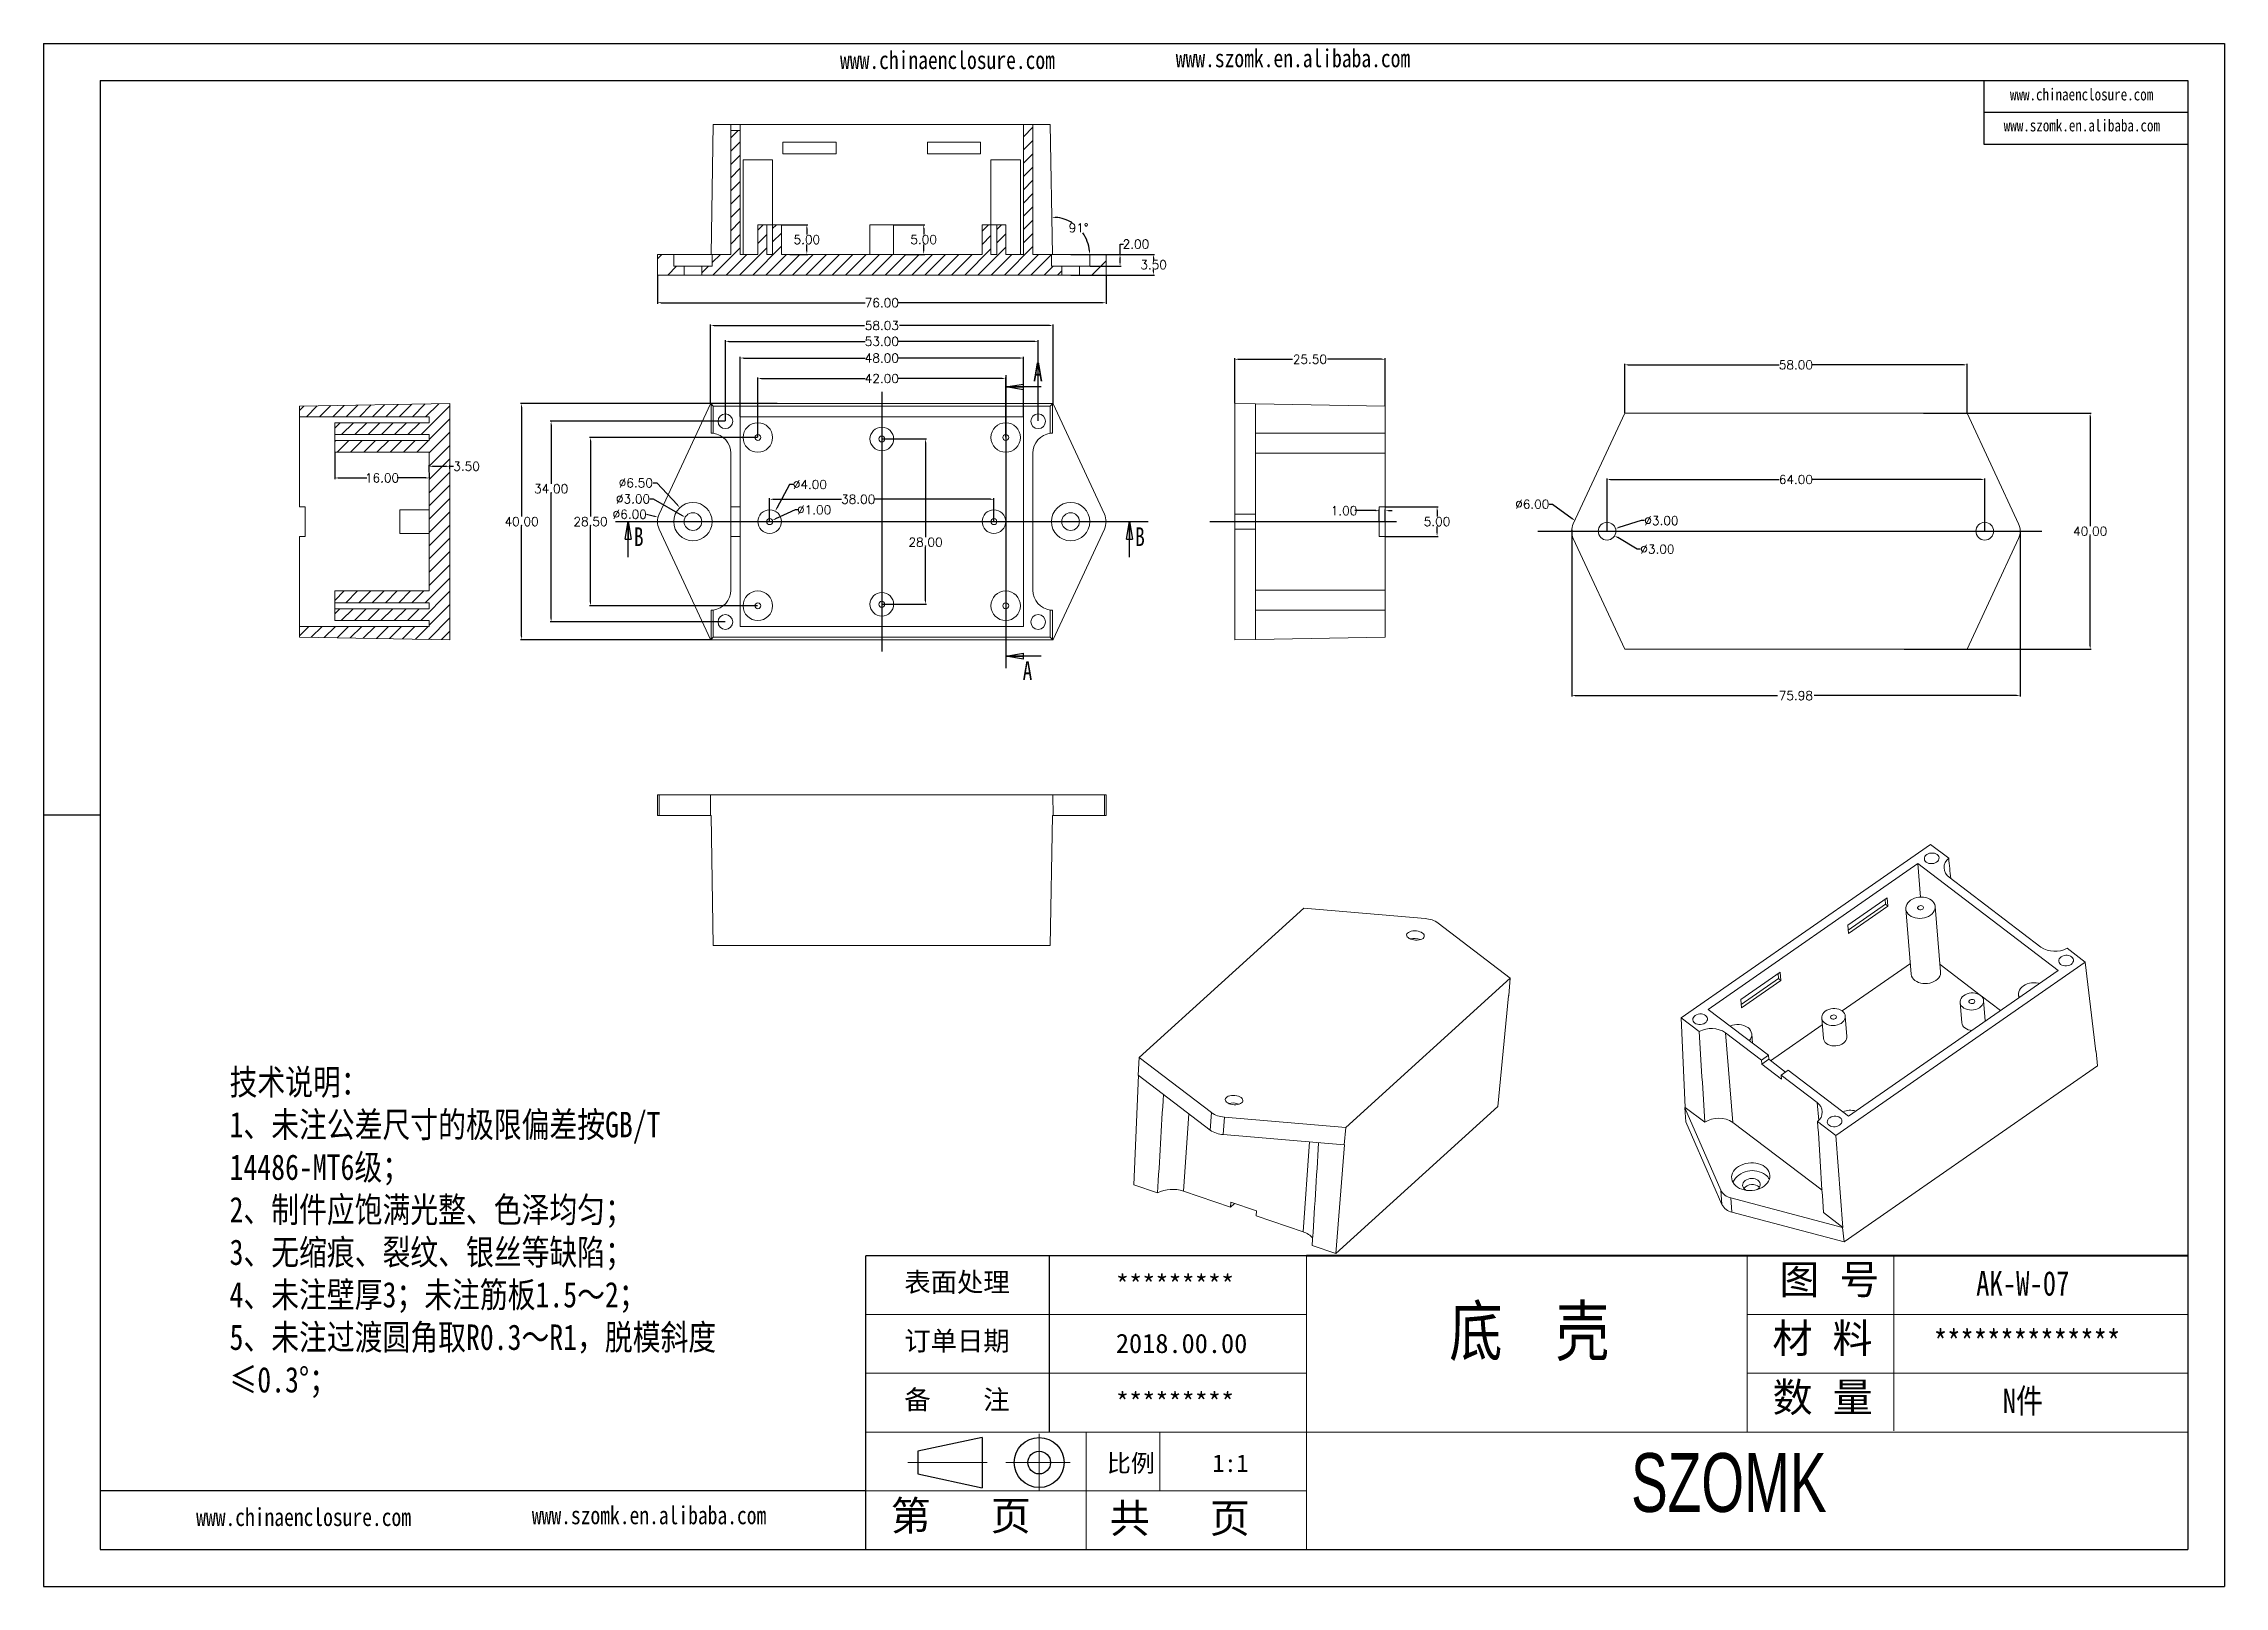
# Model space of a CAD drawing. Header units: inches. Extents: x 3379 to 4150, y 1114 to 1376.
# Drawn here: x 3780.2 to 4149.7, y 1114.4 to 1375.7 of the extents above; entities that cross this region are included whole.
import ezdxf

# ---------------------------------------------------------------- set-up
doc = ezdxf.new("R2010")
doc.units = ezdxf.units.IN
doc.header["$LTSCALE"] = 15
doc.linetypes.add('CENTER2', pattern=[28.575, 19.05, -3.175, 3.175, -3.175])
doc.layers.add('文字', color=81, linetype='Continuous')
for name, color, linetype, lineweight in [('粗实线', 7, 'Continuous', 30), ('细实线', 3, 'Continuous', 9), ('细点划线', 2, 'CENTER2', 9)]:
    doc.layers.add(name, color=color, linetype=linetype, lineweight=lineweight)
doc.styles.add('SLDTEXTSTYLE0', font='TXT', dxfattribs={"width": 0.75})
doc.styles.get("Standard").update_dxf_attribs({"font": 'txt', "bigfont": 'gbcbig.shx'})
doc.styles.add('宋体', font='', dxfattribs={"width": 0.8, "height": 3.5})
doc.styles.add('长仿宋', font='', dxfattribs={"width": 0.7, "height": 4})
doc.styles.get('宋体').set_extended_font_data('SimSun')
doc.styles.get('长仿宋').set_extended_font_data('SimSun')
doc.dimstyles.new('2', dxfattribs={"dimtxt": 1.5, "dimasz": 0.6, "dimexe": 0.18, "dimexo": 0.0625, "dimgap": 0.09, "dimtad": 0, "dimtih": 1, "dimtoh": 1, "dimzin": 0, "dimdsep": 46, "dimtxsty": 'Standard', "dimcen": 0, "dimadec": 0, "dimazin": 2, "dimtfac": 1, "dimtofl": 0, "dimtmove": 0, "dimatfit": 3, "dimfxl": 1, "dimtolj": 1, "dimtzin": 0, "dimarcsym": 0})
pattern_1 = [(45, (3419.9994, 879.5105), (-2.245064, 2.245064), [])]

msp = doc.modelspace()

# ---------------------------------------------------------------- texts
at = {"color": 7, "linetype": 'Continuous', "char_height": 3.175, "attachment_point": 1, "style": 'SLDTEXTSTYLE0'}
for s, insert in [('A', (3947.859, 1321.643)), ('B', (3965.15, 1293.75)), ('A', (3946.086, 1271.066))]:
    msp.add_mtext(s, dxfattribs=dict(at, insert=insert))
at = {"color": 7, "linetype": 'Continuous', "lineweight": 30, "insert": (3880.217, 1293.75), "char_height": 3.175, "attachment_point": 1, "style": 'SLDTEXTSTYLE0'}
msp.add_mtext('B', dxfattribs=at)
at = {"char_height": 3.27331, "width": 1860.38356, "attachment_point": 1}
for s, insert in [('{\\fSimHei|b0|i0|c134|p49;表面处理}', (3926.026, 1167.554)), ('{\\fSimHei|b0|i0|c134|p49;*********}', (3961.877, 1167.133)), ('{\\fSimHei|b0|i0|c134|p49;订单日期}', (3926.026, 1157.601)), ('{\\fSimHei|b0|i0|c134|p49;2018.00.00}', (3961.877, 1157.18)), ('{\\fSimHei|b0|i0|c134|p49;备    注}', (3926.026, 1147.647)), ('{\\fSimHei|b0|i0|c134|p49;*********}', (3961.877, 1147.226))]:
    msp.add_mtext(s, dxfattribs=dict(at, insert=insert))
at = {"layer": '文字', "color": 0, "attachment_point": 1, "style": '宋体'}
for s, insert, char_height, width in [('www.szomk.en.alibaba.com', (3972.024, 1374.712), 3.04128, 53.43237), ('www.chinaenclosure.com', (3915.139, 1374.411), 3.04128, 53.43237), ('www.chinaenclosure.com', (4113.375, 1368.076), 2.02752, 35.62158), ('www.szomk.en.alibaba.com', (4112.316, 1362.826), 2.02752, 35.62158), ('{\\H1.111x;技术说明：\\P1、未注公差尺寸的极限偏差按GB/T 14486-MT6级；\\P2、制件应饱满光整、色泽均匀；\\P3、无缩痕、裂纹、银丝等缺陷；\\P4、未注壁厚3；未注筋板1.5～2；\\P5、未注过渡圆角取R0.3～R1，脱模斜度≤0.3%%D；}', (3811.694, 1201.955), 3.888, 87.57488), ('{\\H1.111x;AK-W-07}', (4107.643, 1167.779), 3.73248, 43.15166), ('底  壳', (4018.345, 1161.786), 8.2944, 106.04092), ('{\\H1.111x;**************}', (4100.463, 1157.825), 3.73248, 43.15166), ('{\\H1.111x;N件}', (4112.158, 1147.872), 3.73248, 43.15166), ('www.chinaenclosure.com', (3806.034, 1127.653), 3.04128, 53.43237), ('www.szomk.en.alibaba.com', (3862.919, 1127.954), 3.04128, 53.43237)]:
    msp.add_mtext(s, dxfattribs=dict(at, insert=insert, char_height=char_height, width=width))
at = {"layer": '粗实线', "insert": (4049.169, 1136.955), "char_height": 9.95328, "width": 111.61619, "attachment_point": 1, "style": '长仿宋'}
msp.add_mtext('{\\fSTXinwei|b0|i0|c134|p2;SZOMK}', dxfattribs=at)
at = {"layer": '细实线', "color": 7, "attachment_point": 1}
for s, insert, char_height, width in [('{\\fSimSun|b0|i0|c134|p54;图 号}', (4074.306, 1168.868), 4.97664, 24.8832), ('{\\fSimSun|b0|i0|c134|p54;材 料   }', (4073.126, 1158.914), 4.97664, 24.8832), ('{\\fSimSun|b0|i0|c134|p54;数 量}', (4073.15, 1148.912), 4.97664, 22.48509), ('{\\fSimSun|b0|i0|c134|p54;比例}', (3960.343, 1136.749), 2.98598, 13.10754), ('{\\fSimSun|b0|i0|c134|p54;1:1}', (3978.228, 1136.749), 2.98598, 13.10754), ('{\\fSimSun|b0|i0|c134|p54;第   页}', (3923.722, 1128.855), 4.97664, 37.3248), ('{\\fSimSun|b0|i0|c134|p54; 共   页}', (3957.468, 1128.432), 4.97664, 37.3248)]:
    msp.add_mtext(s, dxfattribs=dict(at, insert=insert, char_height=char_height, width=width))

# ---------------------------------------------------------------- blocks, each defined once
blk = doc.blocks.new('_CLOSED')
at = {"color": 0, "linetype": 'ByBlock', "lineweight": -2}
for p, q in [((-1, 0.166667), (0, 0)), ((-1, 0.166667), (-1, -0.166667)), ((0, 0), (-1, -0.166667)), ((0, 0), (-1, 0))]:
    blk.add_line(p, q, dxfattribs=at)
blk = doc.blocks.new('*D401')
at = {"color": 0, "lineweight": -2}
for p, q in [((3884.21, 1336.42), (3884.21, 1331.61)), ((3960.21, 1336.42), (3960.21, 1331.61)), ((3884.81, 1331.79), (3919.37, 1331.79)), ((3959.61, 1331.79), (3925.05, 1331.79))]:
    blk.add_line(p, q, dxfattribs=at)
at = {"color": 0}
for points in [[(3884.81, 1331.89), (3884.81, 1331.69), (3884.21, 1331.79)], [(3959.61, 1331.89), (3959.61, 1331.69), (3960.21, 1331.79)]]:
    blk.add_solid(points, dxfattribs=at)
at = {"layer": 'Defpoints', "color": 0}
for p in [(3884.21, 1336.48), (3960.21, 1336.48), (3960.21, 1331.79)]:
    blk.add_point(p, dxfattribs=at)
at = {"color": 0, "insert": (3922.21, 1331.79), "char_height": 1.5, "attachment_point": 5}
blk.add_mtext('\\A1;76.00', dxfattribs=at)
blk = doc.blocks.new('*D402')
at = {"color": 0, "lineweight": -2}
for p, q in [((3893.21, 1314.78), (3893.21, 1328.11)), ((3893.81, 1327.93), (3919.26, 1327.93)), ((3950.64, 1327.93), (3925.19, 1327.93)), ((3951.24, 1314.72), (3951.24, 1328.11))]:
    blk.add_line(p, q, dxfattribs=at)
at = {"color": 0}
for points in [[(3893.81, 1328.03), (3893.81, 1327.83), (3893.21, 1327.93)], [(3950.64, 1328.03), (3950.64, 1327.83), (3951.24, 1327.93)]]:
    blk.add_solid(points, dxfattribs=at)
at = {"layer": 'Defpoints', "color": 0}
for p in [(3951.24, 1327.93), (3893.21, 1314.72), (3951.24, 1314.65)]:
    blk.add_point(p, dxfattribs=at)
at = {"color": 0, "insert": (3922.23, 1327.93), "char_height": 1.5, "attachment_point": 5}
blk.add_mtext('\\A1;58.03', dxfattribs=at)
blk = doc.blocks.new('*D403')
at = {"color": 0, "lineweight": -2}
for p, q in [((3898.21, 1312.53), (3898.21, 1322.6)), ((3898.81, 1322.42), (3919.37, 1322.42)), ((3945.61, 1322.42), (3925.05, 1322.42)), ((3946.21, 1312.53), (3946.21, 1322.6))]:
    blk.add_line(p, q, dxfattribs=at)
at = {"color": 0}
for points in [[(3898.81, 1322.52), (3898.81, 1322.32), (3898.21, 1322.42)], [(3945.61, 1322.52), (3945.61, 1322.32), (3946.21, 1322.42)]]:
    blk.add_solid(points, dxfattribs=at)
at = {"layer": 'Defpoints', "color": 0}
for p in [(3946.21, 1322.42), (3898.21, 1312.47), (3946.21, 1312.47)]:
    blk.add_point(p, dxfattribs=at)
at = {"color": 0, "insert": (3922.21, 1322.42), "char_height": 1.5, "attachment_point": 5}
blk.add_mtext('\\A1;48.00', dxfattribs=at)
blk = doc.blocks.new('*D404')
at = {"color": 0, "lineweight": -2}
for p, q in [((3901.21, 1309.03), (3901.21, 1319.13)), ((3901.81, 1318.95), (3919.37, 1318.95)), ((3942.61, 1318.95), (3925.05, 1318.95)), ((3943.21, 1309.03), (3943.21, 1319.13))]:
    blk.add_line(p, q, dxfattribs=at)
at = {"color": 0}
for points in [[(3901.81, 1319.05), (3901.81, 1318.85), (3901.21, 1318.95)], [(3942.61, 1319.05), (3942.61, 1318.85), (3943.21, 1318.95)]]:
    blk.add_solid(points, dxfattribs=at)
at = {"layer": 'Defpoints', "color": 0}
for p in [(3943.21, 1318.95), (3901.21, 1308.97), (3943.21, 1308.97)]:
    blk.add_point(p, dxfattribs=at)
at = {"color": 0, "insert": (3922.21, 1318.95), "char_height": 1.5, "attachment_point": 5}
blk.add_mtext('\\A1;42.00', dxfattribs=at)
blk = doc.blocks.new('*D405')
at = {"color": 0, "lineweight": -2}
for p, q in [((3895.71, 1311.78), (3895.71, 1325.42)), ((3896.31, 1325.24), (3919.37, 1325.24)), ((3948.11, 1325.24), (3925.05, 1325.24)), ((3948.71, 1311.78), (3948.71, 1325.42))]:
    blk.add_line(p, q, dxfattribs=at)
at = {"color": 0}
for points in [[(3896.31, 1325.34), (3896.31, 1325.14), (3895.71, 1325.24)], [(3948.11, 1325.34), (3948.11, 1325.14), (3948.71, 1325.24)]]:
    blk.add_solid(points, dxfattribs=at)
at = {"layer": 'Defpoints', "color": 0}
for p in [(3948.71, 1325.24), (3895.71, 1311.72), (3948.71, 1311.72)]:
    blk.add_point(p, dxfattribs=at)
at = {"color": 0, "insert": (3922.21, 1325.24), "char_height": 1.5, "attachment_point": 5}
blk.add_mtext('\\A1;53.00', dxfattribs=at)
blk = doc.blocks.new('*D406')
at = {"color": 0, "lineweight": -2}
for p, q in [((3904.5, 1314.72), (3861, 1314.72)), ((3861.18, 1314.12), (3861.18, 1295.56)), ((3861.18, 1275.32), (3861.18, 1293.88)), ((3893.15, 1274.72), (3861, 1274.72))]:
    blk.add_line(p, q, dxfattribs=at)
at = {"color": 0}
for points in [[(3861.08, 1314.12), (3861.28, 1314.12), (3861.18, 1314.72)], [(3861.08, 1275.32), (3861.28, 1275.32), (3861.18, 1274.72)]]:
    blk.add_solid(points, dxfattribs=at)
at = {"layer": 'Defpoints', "color": 0}
for p in [(3861.18, 1314.72), (3904.56, 1314.72), (3893.21, 1274.72)]:
    blk.add_point(p, dxfattribs=at)
at = {"color": 0, "insert": (3861.18, 1294.72), "char_height": 1.5, "attachment_point": 5}
blk.add_mtext('\\A1;40.00', dxfattribs=at)
blk = doc.blocks.new('*D407')
at = {"color": 0, "lineweight": -2}
for p, q in [((3895.65, 1311.72), (3866, 1311.72)), ((3866.18, 1311.12), (3866.18, 1301.13)), ((3866.18, 1278.32), (3866.18, 1299.45)), ((3895.65, 1277.72), (3866, 1277.72))]:
    blk.add_line(p, q, dxfattribs=at)
at = {"color": 0}
for points in [[(3866.08, 1311.12), (3866.28, 1311.12), (3866.18, 1311.72)], [(3866.08, 1278.32), (3866.28, 1278.32), (3866.18, 1277.72)]]:
    blk.add_solid(points, dxfattribs=at)
at = {"layer": 'Defpoints', "color": 0}
for p in [(3895.71, 1311.72), (3866.18, 1277.72), (3895.71, 1277.72)]:
    blk.add_point(p, dxfattribs=at)
at = {"color": 0, "insert": (3866.18, 1300.29), "char_height": 1.5, "attachment_point": 5}
blk.add_mtext('\\A1;34.00', dxfattribs=at)
blk = doc.blocks.new('*D408')
at = {"color": 0, "lineweight": -2}
for p, q in [((3901.15, 1308.97), (3872.68, 1308.97)), ((3872.86, 1308.37), (3872.86, 1295.56)), ((3872.86, 1281.07), (3872.86, 1293.88)), ((3901.15, 1280.47), (3872.68, 1280.47))]:
    blk.add_line(p, q, dxfattribs=at)
at = {"color": 0}
for points in [[(3872.76, 1308.37), (3872.96, 1308.37), (3872.86, 1308.97)], [(3872.76, 1281.07), (3872.96, 1281.07), (3872.86, 1280.47)]]:
    blk.add_solid(points, dxfattribs=at)
at = {"layer": 'Defpoints', "color": 0}
for p in [(3901.21, 1308.97), (3872.86, 1280.47), (3901.21, 1280.47)]:
    blk.add_point(p, dxfattribs=at)
at = {"color": 0, "insert": (3872.86, 1294.72), "char_height": 1.5, "attachment_point": 5}
blk.add_mtext('\\A1;28.50', dxfattribs=at)
blk = doc.blocks.new('*D409')
at = {"color": 0, "lineweight": -2}
for p, q in [((3903.21, 1294.78), (3903.21, 1298.68)), ((3903.81, 1298.5), (3915.38, 1298.5)), ((3940.61, 1298.5), (3921.06, 1298.5)), ((3941.21, 1294.78), (3941.21, 1298.68))]:
    blk.add_line(p, q, dxfattribs=at)
at = {"color": 0}
for points in [[(3903.81, 1298.6), (3903.81, 1298.4), (3903.21, 1298.5)], [(3940.61, 1298.6), (3940.61, 1298.4), (3941.21, 1298.5)]]:
    blk.add_solid(points, dxfattribs=at)
at = {"layer": 'Defpoints', "color": 0}
for p in [(3941.21, 1298.5), (3903.21, 1294.72), (3941.21, 1294.72)]:
    blk.add_point(p, dxfattribs=at)
at = {"color": 0, "insert": (3918.22, 1298.5), "char_height": 1.5, "attachment_point": 5}
blk.add_mtext('\\A1;38.00', dxfattribs=at)
blk = doc.blocks.new('*D410')
at = {"color": 0, "lineweight": -2}
for p, q in [((3922.27, 1308.72), (3929.81, 1308.72)), ((3929.63, 1308.12), (3929.63, 1292.07)), ((3929.63, 1281.32), (3929.63, 1290.39)), ((3922.27, 1280.72), (3929.81, 1280.72))]:
    blk.add_line(p, q, dxfattribs=at)
at = {"color": 0}
for points in [[(3929.53, 1308.12), (3929.73, 1308.12), (3929.63, 1308.72)], [(3929.53, 1281.32), (3929.73, 1281.32), (3929.63, 1280.72)]]:
    blk.add_solid(points, dxfattribs=at)
at = {"layer": 'Defpoints', "color": 0}
for p in [(3922.21, 1308.72), (3922.21, 1280.72), (3929.63, 1280.72)]:
    blk.add_point(p, dxfattribs=at)
at = {"color": 0, "insert": (3929.63, 1291.23), "char_height": 1.5, "attachment_point": 5}
blk.add_mtext('\\A1;28.00', dxfattribs=at)
blk = doc.blocks.new('*D411')
at = {"color": 0, "lineweight": -2}
for p, q in [((3883.5, 1301.27), (3884.1, 1301.27)), ((3884.1, 1301.27), (3887.59, 1297.53))]:
    blk.add_line(p, q, dxfattribs=at)
at = {"color": 0}
blk.add_solid([(3887.66, 1297.6), (3887.51, 1297.46), (3888, 1297.09)], dxfattribs=at)
at = {"layer": 'Defpoints', "color": 0}
for p in [(3888, 1297.09), (3892.43, 1292.34)]:
    blk.add_point(p, dxfattribs=at)
at = {"color": 0, "insert": (3880.53, 1301.27), "char_height": 1.5, "attachment_point": 5}
blk.add_mtext('\\A1;∅6.50', dxfattribs=at)
blk = doc.blocks.new('*D412')
at = {"color": 0, "lineweight": -2}
for p, q in [((3882.9, 1298.55), (3883.5, 1298.55)), ((3883.5, 1298.55), (3888.39, 1295.76))]:
    blk.add_line(p, q, dxfattribs=at)
at = {"color": 0}
blk.add_solid([(3888.44, 1295.84), (3888.34, 1295.67), (3888.91, 1295.46)], dxfattribs=at)
at = {"layer": 'Defpoints', "color": 0}
for p in [(3888.91, 1295.46), (3891.51, 1293.97)]:
    blk.add_point(p, dxfattribs=at)
at = {"color": 0, "insert": (3880.06, 1298.55), "char_height": 1.5, "attachment_point": 5}
blk.add_mtext('\\A1;∅3.00', dxfattribs=at)
blk = doc.blocks.new('*D413')
at = {"color": 0, "lineweight": -2}
blk.add_line((3882.34, 1295.96), (3883.72, 1295.61), dxfattribs=at)
at = {"color": 0}
blk.add_solid([(3883.75, 1295.7), (3883.7, 1295.51), (3884.31, 1295.46)], dxfattribs=at)
at = {"layer": 'Defpoints', "color": 0}
for p in [(3884.31, 1295.46), (3890.12, 1293.97)]:
    blk.add_point(p, dxfattribs=at)
at = {"color": 0, "insert": (3879.5, 1295.96), "char_height": 1.5, "attachment_point": 5}
blk.add_mtext('\\A1;∅6.00', dxfattribs=at)
blk = doc.blocks.new('*D414')
at = {"color": 0, "lineweight": -2}
for p, q in [((3906.59, 1301.01), (3904.44, 1297.01)), ((3907.19, 1301.01), (3906.59, 1301.01))]:
    blk.add_line(p, q, dxfattribs=at)
at = {"color": 0}
blk.add_solid([(3904.35, 1297.05), (3904.53, 1296.96), (3904.16, 1296.48)], dxfattribs=at)
at = {"layer": 'Defpoints', "color": 0}
for p in [(3904.16, 1296.48), (3902.27, 1292.95)]:
    blk.add_point(p, dxfattribs=at)
at = {"color": 0, "insert": (3910.03, 1301.01), "char_height": 1.5, "attachment_point": 5}
blk.add_mtext('\\A1;∅4.00', dxfattribs=at)
blk = doc.blocks.new('*D415')
at = {"color": 0, "lineweight": -2}
for p, q in [((3907.56, 1296.72), (3904.21, 1295.18)), ((3908.16, 1296.72), (3907.56, 1296.72))]:
    blk.add_line(p, q, dxfattribs=at)
at = {"color": 0}
blk.add_solid([(3904.17, 1295.27), (3904.25, 1295.09), (3903.67, 1294.93)], dxfattribs=at)
at = {"layer": 'Defpoints', "color": 0}
for p in [(3902.76, 1294.51), (3903.67, 1294.93)]:
    blk.add_point(p, dxfattribs=at)
at = {"color": 0, "insert": (3910.75, 1296.72), "char_height": 1.5, "attachment_point": 5}
blk.add_mtext('\\A1;∅1.00', dxfattribs=at)
blk = doc.blocks.new('*D416')
at = {"color": 0, "lineweight": -2}
for p, q in [((3982.01, 1314.78), (3982.01, 1322.39)), ((3982.61, 1322.21), (3991.79, 1322.21)), ((4006.91, 1322.21), (3997.72, 1322.21)), ((4007.51, 1314.33), (4007.51, 1322.39))]:
    blk.add_line(p, q, dxfattribs=at)
at = {"color": 0}
for points in [[(3982.61, 1322.31), (3982.61, 1322.11), (3982.01, 1322.21)], [(4006.91, 1322.31), (4006.91, 1322.11), (4007.51, 1322.21)]]:
    blk.add_solid(points, dxfattribs=at)
at = {"layer": 'Defpoints', "color": 0}
for p in [(4007.51, 1322.21), (3982.01, 1314.72), (4007.51, 1314.27)]:
    blk.add_point(p, dxfattribs=at)
at = {"color": 0, "insert": (3994.76, 1322.21), "char_height": 1.5, "attachment_point": 5}
blk.add_mtext('\\A1;25.50', dxfattribs=at)
blk = doc.blocks.new('*D417')
at = {"color": 0, "lineweight": -2}
for p, q in [((4005.91, 1296.57), (4002.38, 1296.57)), ((4006.51, 1294.78), (4006.51, 1296.75)), ((4007.51, 1294.78), (4007.51, 1296.75)), ((4008.11, 1296.57), (4008.71, 1296.57))]:
    blk.add_line(p, q, dxfattribs=at)
at = {"color": 0}
for points in [[(4005.91, 1296.67), (4005.91, 1296.47), (4006.51, 1296.57)], [(4008.11, 1296.67), (4008.11, 1296.47), (4007.51, 1296.57)]]:
    blk.add_solid(points, dxfattribs=at)
at = {"layer": 'Defpoints', "color": 0}
for p in [(4006.51, 1294.72), (4007.51, 1296.57), (4007.51, 1294.72)]:
    blk.add_point(p, dxfattribs=at)
at = {"color": 0, "insert": (4000.54, 1296.57), "char_height": 1.5, "attachment_point": 5}
blk.add_mtext('\\A1;1.00', dxfattribs=at)
blk = doc.blocks.new('*D418')
at = {"color": 0, "lineweight": -2}
for p, q in [((4007.57, 1297.22), (4016.48, 1297.22)), ((4016.3, 1296.62), (4016.3, 1295.56)), ((4016.3, 1292.82), (4016.3, 1293.88)), ((4007.57, 1292.22), (4016.48, 1292.22))]:
    blk.add_line(p, q, dxfattribs=at)
at = {"color": 0}
for points in [[(4016.2, 1296.62), (4016.4, 1296.62), (4016.3, 1297.22)], [(4016.2, 1292.82), (4016.4, 1292.82), (4016.3, 1292.22)]]:
    blk.add_solid(points, dxfattribs=at)
at = {"layer": 'Defpoints', "color": 0}
for p in [(4007.51, 1297.22), (4007.51, 1292.22), (4016.3, 1292.22)]:
    blk.add_point(p, dxfattribs=at)
at = {"color": 0, "insert": (4016.3, 1294.72), "char_height": 1.5, "attachment_point": 5}
blk.add_mtext('\\A1;5.00', dxfattribs=at)
blk = doc.blocks.new('*D419')
at = {"color": 0, "lineweight": -2}
for p, q in [((3905.27, 1344.98), (3909.69, 1344.98)), ((3909.51, 1344.38), (3909.51, 1343.32)), ((3909.51, 1340.58), (3909.51, 1341.64)), ((3906.62, 1339.98), (3909.69, 1339.98))]:
    blk.add_line(p, q, dxfattribs=at)
at = {"color": 0}
for points in [[(3909.41, 1344.38), (3909.61, 1344.38), (3909.51, 1344.98)], [(3909.41, 1340.58), (3909.61, 1340.58), (3909.51, 1339.98)]]:
    blk.add_solid(points, dxfattribs=at)
at = {"layer": 'Defpoints', "color": 0}
for p in [(3905.21, 1344.98), (3906.56, 1339.98), (3909.51, 1339.98)]:
    blk.add_point(p, dxfattribs=at)
at = {"color": 0, "insert": (3909.51, 1342.48), "char_height": 1.5, "attachment_point": 5}
blk.add_mtext('\\A1;5.00', dxfattribs=at)
blk = doc.blocks.new('*D420')
at = {"color": 0, "lineweight": -2}
for p, q in [((3924.27, 1344.98), (3929.49, 1344.98)), ((3929.31, 1344.38), (3929.31, 1343.32)), ((3929.31, 1340.58), (3929.31, 1341.64)), ((3926.12, 1339.98), (3929.49, 1339.98))]:
    blk.add_line(p, q, dxfattribs=at)
at = {"color": 0}
for points in [[(3929.21, 1344.38), (3929.41, 1344.38), (3929.31, 1344.98)], [(3929.21, 1340.58), (3929.41, 1340.58), (3929.31, 1339.98)]]:
    blk.add_solid(points, dxfattribs=at)
at = {"layer": 'Defpoints', "color": 0}
for p in [(3924.21, 1344.98), (3926.06, 1339.98), (3929.31, 1339.98)]:
    blk.add_point(p, dxfattribs=at)
at = {"color": 0, "insert": (3929.31, 1342.48), "char_height": 1.5, "attachment_point": 5}
blk.add_mtext('\\A1;5.00', dxfattribs=at)
blk = doc.blocks.new('*D421')
at = {"color": 0, "lineweight": -2}
for p, q in [((3829.53, 1306.4), (3829.53, 1301.93)), ((3830.13, 1302.11), (3834.94, 1302.11)), ((3844.93, 1302.11), (3840.12, 1302.11)), ((3845.53, 1302.97), (3845.53, 1301.93))]:
    blk.add_line(p, q, dxfattribs=at)
at = {"color": 0}
for points in [[(3830.13, 1302.21), (3830.13, 1302.01), (3829.53, 1302.11)], [(3844.93, 1302.21), (3844.93, 1302.01), (3845.53, 1302.11)]]:
    blk.add_solid(points, dxfattribs=at)
at = {"layer": 'Defpoints', "color": 0}
for p in [(3829.53, 1306.47), (3845.53, 1303.03), (3845.53, 1302.11)]:
    blk.add_point(p, dxfattribs=at)
at = {"color": 0, "insert": (3837.53, 1302.11), "char_height": 1.5, "attachment_point": 5}
blk.add_mtext('\\A1;16.00', dxfattribs=at)
blk = doc.blocks.new('*D422')
at = {"color": 0, "lineweight": -2}
for p, q in [((3845.53, 1303.09), (3845.53, 1304.26)), ((3846.13, 1304.08), (3848.43, 1304.08)), ((3849.03, 1303.67), (3849.03, 1304.26)), ((3849.03, 1304.08), (3849.63, 1304.08))]:
    blk.add_line(p, q, dxfattribs=at)
at = {"color": 0}
for points in [[(3846.13, 1304.18), (3846.13, 1303.98), (3845.53, 1304.08)], [(3848.43, 1304.18), (3848.43, 1303.98), (3849.03, 1304.08)]]:
    blk.add_solid(points, dxfattribs=at)
at = {"layer": 'Defpoints', "color": 0}
for p in [(3845.53, 1303.03), (3849.03, 1304.08), (3849.03, 1303.61)]:
    blk.add_point(p, dxfattribs=at)
at = {"color": 0, "insert": (3851.85, 1304.08), "char_height": 1.5, "attachment_point": 5}
blk.add_mtext('\\A1;3.50', dxfattribs=at)
blk = doc.blocks.new('*D423')
at = {"color": 0, "lineweight": -2}
for p, q in [((3954.27, 1339.98), (3968.44, 1339.98)), ((3968.26, 1339.38), (3968.26, 1339.07)), ((3954.27, 1336.48), (3968.44, 1336.48)), ((3968.26, 1337.08), (3968.26, 1337.39))]:
    blk.add_line(p, q, dxfattribs=at)
at = {"color": 0}
for points in [[(3968.16, 1339.38), (3968.36, 1339.38), (3968.26, 1339.98)], [(3968.16, 1337.08), (3968.36, 1337.08), (3968.26, 1336.48)]]:
    blk.add_solid(points, dxfattribs=at)
at = {"layer": 'Defpoints', "color": 0}
for p in [(3954.21, 1339.98), (3968.26, 1339.98), (3954.21, 1336.48)]:
    blk.add_point(p, dxfattribs=at)
at = {"color": 0, "insert": (3968.26, 1338.23), "char_height": 1.5, "attachment_point": 5}
blk.add_mtext('\\A1;3.50', dxfattribs=at)
blk = doc.blocks.new('*D424')
at = {"color": 0, "lineweight": -2}
for p, q in [((3962.58, 1339.98), (3962.58, 1341.72)), ((3962.58, 1341.72), (3963.18, 1341.72)), ((3955.03, 1339.98), (3962.76, 1339.98)), ((3957.52, 1337.98), (3962.76, 1337.98)), ((3962.58, 1338.58), (3962.58, 1339.38))]:
    blk.add_line(p, q, dxfattribs=at)
at = {"color": 0}
for points in [[(3962.48, 1339.38), (3962.68, 1339.38), (3962.58, 1339.98)], [(3962.48, 1338.58), (3962.68, 1338.58), (3962.58, 1337.98)]]:
    blk.add_solid(points, dxfattribs=at)
at = {"layer": 'Defpoints', "color": 0}
for p in [(3954.97, 1339.98), (3957.46, 1337.98), (3962.58, 1339.98)]:
    blk.add_point(p, dxfattribs=at)
at = {"color": 0, "insert": (3965.27, 1341.72), "char_height": 1.5, "attachment_point": 5}
blk.add_mtext('\\A1;2.00', dxfattribs=at)
blk = doc.blocks.new('*D425')
at = {"color": 0, "lineweight": -2}
for start, end in [(57.885, 85.5248), (5.4752, 35.4167)]:
    blk.add_arc((3951.15, 1339.98), 6.28, start, end, dxfattribs=at)
at = {"color": 0}
for points in [[(3951.64, 1346.14), (3951.64, 1346.34), (3951.04, 1346.26)], [(3957.5, 1340.58), (3957.3, 1340.57), (3957.43, 1339.98)]]:
    blk.add_solid(points, dxfattribs=at)
at = {"layer": 'Defpoints', "color": 0}
for p in [(3950.77, 1361.98), (3956.57, 1343.15), (3950.96, 1339.98), (3951.15, 1339.98), (3957.46, 1339.98)]:
    blk.add_point(p, dxfattribs=at)
at = {"color": 0, "insert": (3955.55, 1344.46), "char_height": 1.5, "attachment_point": 5}
blk.add_mtext('\\A1;91°', dxfattribs=at)
blk = doc.blocks.new('*D426')
at = {"color": 0, "lineweight": -2}
for p, q in [((4048.1, 1313.16), (4048.1, 1321.45)), ((4048.7, 1321.27), (4074.26, 1321.27)), ((4105.5, 1321.27), (4079.94, 1321.27)), ((4106.1, 1313.16), (4106.1, 1321.45))]:
    blk.add_line(p, q, dxfattribs=at)
at = {"color": 0}
for points in [[(4048.7, 1321.37), (4048.7, 1321.17), (4048.1, 1321.27)], [(4105.5, 1321.37), (4105.5, 1321.17), (4106.1, 1321.27)]]:
    blk.add_solid(points, dxfattribs=at)
at = {"layer": 'Defpoints', "color": 0}
for p in [(4106.1, 1321.27), (4048.1, 1313.09), (4106.1, 1313.09)]:
    blk.add_point(p, dxfattribs=at)
at = {"color": 0, "insert": (4077.1, 1321.27), "char_height": 1.5, "attachment_point": 5}
blk.add_mtext('\\A1;58.00', dxfattribs=at)
blk = doc.blocks.new('*D427')
at = {"color": 0, "lineweight": -2}
for p, q in [((4098.74, 1313.09), (4127.14, 1313.09)), ((4126.96, 1312.49), (4126.96, 1293.93)), ((4126.96, 1273.69), (4126.96, 1292.25)), ((4095.46, 1273.09), (4127.14, 1273.09))]:
    blk.add_line(p, q, dxfattribs=at)
at = {"color": 0}
for points in [[(4126.86, 1312.49), (4127.06, 1312.49), (4126.96, 1313.09)], [(4126.86, 1273.69), (4127.06, 1273.69), (4126.96, 1273.09)]]:
    blk.add_solid(points, dxfattribs=at)
at = {"layer": 'Defpoints', "color": 0}
for p in [(4098.68, 1313.09), (4095.4, 1273.09), (4126.96, 1273.09)]:
    blk.add_point(p, dxfattribs=at)
at = {"color": 0, "insert": (4126.96, 1293.09), "char_height": 1.5, "attachment_point": 5}
blk.add_mtext('\\A1;40.00', dxfattribs=at)
blk = doc.blocks.new('*D428')
at = {"color": 0, "lineweight": -2}
for p, q in [((4045.1, 1293.16), (4045.1, 1302.03)), ((4045.7, 1301.85), (4074.26, 1301.85)), ((4108.5, 1301.85), (4079.94, 1301.85)), ((4109.1, 1293.16), (4109.1, 1302.03))]:
    blk.add_line(p, q, dxfattribs=at)
at = {"color": 0}
for points in [[(4045.7, 1301.95), (4045.7, 1301.75), (4045.1, 1301.85)], [(4108.5, 1301.95), (4108.5, 1301.75), (4109.1, 1301.85)]]:
    blk.add_solid(points, dxfattribs=at)
at = {"layer": 'Defpoints', "color": 0}
for p in [(4045.1, 1301.85), (4045.1, 1293.09), (4109.1, 1293.09)]:
    blk.add_point(p, dxfattribs=at)
at = {"color": 0, "insert": (4077.1, 1301.85), "char_height": 1.5, "attachment_point": 5}
blk.add_mtext('\\A1;64.00', dxfattribs=at)
blk = doc.blocks.new('*D429')
at = {"color": 0, "lineweight": -2}
for p, q in [((4050.19, 1290.06), (4046.9, 1292.02)), ((4050.79, 1290.06), (4050.19, 1290.06))]:
    blk.add_line(p, q, dxfattribs=at)
at = {"color": 0}
blk.add_solid([(4046.95, 1292.11), (4046.85, 1291.93), (4046.39, 1292.33)], dxfattribs=at)
at = {"layer": 'Defpoints', "color": 0}
for p in [(4043.81, 1293.86), (4046.39, 1292.33)]:
    blk.add_point(p, dxfattribs=at)
at = {"color": 0, "insert": (4053.63, 1290.06), "char_height": 1.5, "attachment_point": 5}
blk.add_mtext('\\A1;∅3.00', dxfattribs=at)
blk = doc.blocks.new('*D430')
at = {"color": 0, "lineweight": -2}
for p, q in [((4039.11, 1293.33), (4039.11, 1265.07)), ((4115.1, 1293.02), (4115.1, 1265.07)), ((4039.71, 1265.25), (4074.01, 1265.25)), ((4114.5, 1265.25), (4080.19, 1265.25))]:
    blk.add_line(p, q, dxfattribs=at)
at = {"color": 0}
for points in [[(4039.71, 1265.35), (4039.71, 1265.15), (4039.11, 1265.25)], [(4114.5, 1265.35), (4114.5, 1265.15), (4115.1, 1265.25)]]:
    blk.add_solid(points, dxfattribs=at)
at = {"layer": 'Defpoints', "color": 0}
for p in [(4039.11, 1293.4), (4115.1, 1293.08), (4115.1, 1265.25)]:
    blk.add_point(p, dxfattribs=at)
at = {"color": 0, "insert": (4077.1, 1265.25), "char_height": 1.5, "attachment_point": 5}
blk.add_mtext('\\A1;75.98', dxfattribs=at)
blk = doc.blocks.new('*D431')
at = {"color": 0, "lineweight": -2}
for p, q in [((4050.87, 1294.88), (4047.1, 1293.71)), ((4051.47, 1294.88), (4050.87, 1294.88))]:
    blk.add_line(p, q, dxfattribs=at)
at = {"color": 0}
blk.add_solid([(4047.07, 1293.81), (4047.13, 1293.62), (4046.53, 1293.54)], dxfattribs=at)
at = {"layer": 'Defpoints', "color": 0}
for p in [(4046.53, 1293.54), (4043.66, 1292.65)]:
    blk.add_point(p, dxfattribs=at)
at = {"color": 0, "insert": (4054.31, 1294.88), "char_height": 1.5, "attachment_point": 5}
blk.add_mtext('\\A1;∅3.00', dxfattribs=at)
blk = doc.blocks.new('*D432')
at = {"color": 0, "lineweight": -2}
for p, q in [((4035.27, 1297.67), (4035.87, 1297.67)), ((4035.87, 1297.67), (4039.2, 1295.23))]:
    blk.add_line(p, q, dxfattribs=at)
at = {"color": 0}
blk.add_solid([(4039.25, 1295.31), (4039.14, 1295.14), (4039.68, 1294.87)], dxfattribs=at)
at = {"layer": 'Defpoints', "color": 0}
for p in [(4039.68, 1294.87), (4044.52, 1291.32)]:
    blk.add_point(p, dxfattribs=at)
at = {"color": 0, "insert": (4032.43, 1297.67), "char_height": 1.5, "attachment_point": 5}
blk.add_mtext('\\A1;∅6.00', dxfattribs=at)

# ---------------------------------------------------------------- dimensions: what is measured, and where the dimension line sits
dim = msp.add_angular_dim_2l(base=(3956.572, 1343.15), line1=((3957.462, 1339.978), (3950.962, 1339.978)), line2=((3951.151, 1339.978), (3950.767, 1361.978)), dimstyle='2')
dim.commit()
dim.dimension.update_dxf_attribs({"geometry": '*D425', "text_midpoint": (3955.553, 1344.458)})
for base, p1, p2, picture, middle in [((3909.509, 1339.978), (3905.212, 1344.978), (3906.557, 1339.978), '*D419', (3909.509, 1342.478)), ((3929.309, 1339.978), (3924.212, 1344.978), (3926.061, 1339.978), '*D420', (3929.309, 1342.478)), ((3968.261, 1339.978), (3954.212, 1336.478), (3954.212, 1339.978), '*D423', (3968.261, 1338.228)), ((3861.185, 1314.715), (3893.212, 1274.715), (3904.56, 1314.715), '*D406', (3861.185, 1294.715)), ((4126.961, 1273.095), (4098.679, 1313.095), (4095.396, 1273.095), '*D427', (4126.961, 1293.095)), ((3872.862, 1280.465), (3901.212, 1308.965), (3901.212, 1280.465), '*D408', (3872.862, 1294.715)), ((4016.299, 1292.215), (4007.507, 1297.215), (4007.507, 1292.215), '*D418', (4016.299, 1294.715))]:
    dim = msp.add_linear_dim(base=base, p1=p1, p2=p2, angle=90, dimstyle='2')
    dim.commit()
    dim.dimension.update_dxf_attribs({"geometry": picture, "text_midpoint": middle})
for base, p1, p2, picture, middle in [((3962.581, 1339.978), (3957.462, 1337.978), (3954.969, 1339.978), '*D424', (3965.271, 1341.718)), ((3866.182, 1277.715), (3895.712, 1311.715), (3895.712, 1277.715), '*D407', (3866.182, 1300.288)), ((3929.626, 1280.715), (3922.212, 1308.715), (3922.212, 1280.715), '*D410', (3929.626, 1291.225))]:
    dim = msp.add_linear_dim(base=base, p1=p1, p2=p2, angle=90, dimstyle='2')
    dim.commit()
    dim.dimension.update_dxf_attribs({"geometry": picture, "text_midpoint": middle, "dimtype": 160})
for base, p1, p2, picture, middle in [((3960.212, 1331.789), (3884.212, 1336.478), (3960.212, 1336.478), '*D401', (3922.212, 1331.789)), ((3946.212, 1322.419), (3898.212, 1312.465), (3946.212, 1312.465), '*D403', (3922.212, 1322.419)), ((4007.507, 1322.21), (3982.007, 1314.715), (4007.507, 1314.27), '*D416', (3994.757, 1322.21)), ((3943.212, 1318.949), (3901.212, 1308.965), (3943.212, 1308.965), '*D404', (3922.212, 1318.949)), ((4106.097, 1321.271), (4048.097, 1313.095), (4106.097, 1313.095), '*D426', (4077.097, 1321.271)), ((3845.534, 1302.109), (3829.534, 1306.465), (3845.534, 1303.031), '*D421', (3837.534, 1302.109)), ((3849.034, 1304.081), (3845.534, 1303.031), (3849.034, 1303.606), '*D422', (3851.849, 1304.081)), ((4045.097, 1301.854), (4109.097, 1293.095), (4045.097, 1293.095), '*D428', (4077.097, 1301.854)), ((4115.0973, 1265.2476), (4039.1124, 1293.3951), (4115.0973, 1293.0824), '*D430', (4077.1049, 1265.2476))]:
    dim = msp.add_linear_dim(base=base, p1=p1, p2=p2, dimstyle='2')
    dim.commit()
    dim.dimension.update_dxf_attribs({"geometry": picture, "text_midpoint": middle})
for base, p1, p2, picture, middle in [((3951.24, 1327.93), (3893.212, 1314.715), (3951.24, 1314.654), '*D402', (3922.226, 1327.93)), ((3948.712, 1325.245), (3895.712, 1311.715), (3948.712, 1311.715), '*D405', (3922.212, 1325.245)), ((3941.212, 1298.497), (3903.212, 1294.715), (3941.212, 1294.715), '*D409', (3918.224, 1298.497)), ((4007.507, 1296.574), (4006.507, 1294.715), (4007.507, 1294.715), '*D417', (4000.536, 1296.574))]:
    dim = msp.add_linear_dim(base=base, p1=p1, p2=p2, dimstyle='2')
    dim.commit()
    dim.dimension.update_dxf_attribs({"geometry": picture, "text_midpoint": middle, "dimtype": 160})
for p1, p2, picture, middle in [((3892.428, 1292.338), (3887.996, 1297.093), '*D411', (3880.535, 1301.273)), ((3902.265, 1292.954), (3904.159, 1296.477), '*D414', (3910.035, 1301.01)), ((3891.515, 1293.972), (3888.909, 1295.459), '*D412', (3880.06, 1298.545)), ((3902.758, 1294.506), (3903.666, 1294.925), '*D415', (3910.751, 1296.724)), ((4044.515, 1291.319), (4039.679, 1294.87), '*D432', (4032.429, 1297.668)), ((3890.119, 1293.973), (3884.305, 1295.457), '*D413', (3882.337, 1295.96)), ((4043.664, 1292.652), (4046.53, 1293.538), '*D431', (4054.315, 1294.881)), ((4043.809, 1293.862), (4046.386, 1292.327), '*D429', (4053.63, 1290.061))]:
    dim = msp.add_diameter_dim_2p(p1=p1, p2=p2, dimstyle='2')
    dim.commit()
    dim.dimension.update_dxf_attribs({"geometry": picture, "text_midpoint": middle, "dimtype": 163})

# ---------------------------------------------------------------- hatches: boundary and pattern name
at = {"linetype": 'Continuous', "lineweight": 0}
h = msp.add_hatch(dxfattribs=at)
h.set_pattern_fill('ANSI31', color=4, scale=0.5, style=0)
h.paths.add_polyline_path([(3943.212, 1344.978), (3941.712, 1344.978), (3941.712, 1339.978), (3940.712, 1339.978), (3940.712, 1344.978), (3939.212, 1344.978), (3939.212, 1339.978), (3905.212, 1339.978), (3905.212, 1344.978), (3903.712, 1344.978), (3903.712, 1339.978), (3902.712, 1339.978), (3902.712, 1344.978), (3901.212, 1344.978), (3901.212, 1339.978), (3898.212, 1339.978), (3898.212, 1360.978), (3896.612, 1360.978), (3896.612, 1339.978), (3893.462, 1339.978), (3893.462, 1337.978), (3891.712, 1337.978), (3891.712, 1336.478), (3952.712, 1336.478), (3952.712, 1337.978), (3950.962, 1337.978), (3950.962, 1339.978), (3947.812, 1339.978), (3947.812, 1361.978), (3946.212, 1361.978), (3946.212, 1339.978), (3943.212, 1339.978)], flags=0)
h = msp.add_hatch(dxfattribs=at)
h.set_pattern_fill('ANSI31', style=0)
h.set_pattern_definition(pattern_1)
h.paths.add_polyline_path([(3884.212, 1339.978), (3884.212, 1336.478), (3888.712, 1336.478), (3888.712, 1337.978), (3886.962, 1337.978), (3886.962, 1339.978)], flags=0)
h = msp.add_hatch(dxfattribs=at)
h.set_pattern_fill('ANSI31', style=0)
h.set_pattern_definition(pattern_1)
h.paths.add_polyline_path([(3955.712, 1337.978), (3955.712, 1336.478), (3960.212, 1336.478), (3960.212, 1339.978), (3957.462, 1339.978), (3957.462, 1337.978)], flags=0)
h = msp.add_hatch(dxfattribs=at)
h.set_pattern_fill('ANSI31', color=4, scale=0.5, style=0)
h.set_pattern_definition([(45, (-20.1891, 0), (-1.122532, 1.122532), [])])
h.paths.add_polyline_path([(3829.534, 1306.465), (3845.534, 1306.465), (3845.534, 1294.715), (3845.534, 1282.965), (3829.534, 1282.965), (3829.534, 1280.965), (3845.534, 1280.965), (3845.534, 1279.965), (3829.534, 1279.965), (3829.534, 1277.965), (3845.534, 1277.965), (3845.534, 1276.965), (3823.534, 1276.965), (3823.534, 1275.16), (3849.034, 1274.715), (3849.034, 1314.715), (3823.534, 1314.27), (3823.534, 1312.465), (3845.534, 1312.465), (3845.534, 1311.465), (3829.534, 1311.465), (3829.534, 1309.465), (3845.534, 1309.465), (3845.534, 1308.465), (3829.534, 1308.465)], flags=0)

# ---------------------------------------------------------------- linework, layer by layer
for p, q in [((3780.188, 1375.665), (4149.704, 1375.665)), ((3780.188, 1375.665), (3780.188, 1114.391)), ((4149.704, 1375.665), (4149.704, 1114.391)), ((3789.75, 1369.444), (4143.483, 1369.444)), ((3789.75, 1369.444), (3789.75, 1120.612)), ((4108.923, 1369.444), (4108.923, 1358.644)), ((4143.483, 1369.444), (4143.483, 1120.612)), ((4108.923, 1364.044), (4143.483, 1364.044)), ((4108.923, 1358.644), (4143.483, 1358.644)), ((3789.75, 1245.028), (3780.188, 1245.028)), ((3780.188, 1235.351), (3780.188, 1114.391)), ((3994.184, 1170.379), (3919.534, 1170.379)), ((3919.534, 1120.612), (3919.534, 1170.379)), ((3950.638, 1140.519), (3950.638, 1170.379)), ((3919.534, 1130.565), (3789.75, 1130.565)), ((3789.75, 1120.612), (4143.483, 1120.612)), ((3780.188, 1114.391), (4149.704, 1114.391)), ((3780.188, 1114.391), (3951.26, 1114.391))]:
    msp.add_line(p, q)
at = {"color": 7, "linetype": 'Continuous', "lineweight": 15}
for p, q in [((3893.273, 1339.978), (3893.657, 1361.978)), ((3893.657, 1361.978), (3896.612, 1361.978)), ((3898.212, 1361.978), (3896.612, 1361.978)), ((3896.612, 1360.978), (3896.612, 1361.978)), ((3896.612, 1360.978), (3896.612, 1339.978)), ((3896.612, 1360.978), (3898.212, 1360.978)), ((3898.212, 1360.978), (3898.212, 1361.978)), ((3946.212, 1361.978), (3898.212, 1361.978)), ((3898.212, 1339.978), (3898.212, 1360.978)), ((3946.212, 1361.978), (3946.212, 1339.978)), ((3946.212, 1361.978), (3947.812, 1361.978)), ((3947.812, 1361.978), (3947.812, 1339.978)), ((3947.812, 1361.978), (3950.767, 1361.978)), ((3951.151, 1339.978), (3950.767, 1361.978)), ((3905.462, 1358.978), (3914.462, 1358.978)), ((3905.462, 1356.978), (3905.462, 1358.978)), ((3914.462, 1356.978), (3905.462, 1356.978)), ((3914.462, 1358.978), (3914.462, 1356.978)), ((3929.962, 1358.978), (3938.962, 1358.978)), ((3929.962, 1356.978), (3929.962, 1358.978)), ((3938.962, 1356.978), (3929.962, 1356.978)), ((3938.962, 1358.978), (3938.962, 1356.978)), ((3898.712, 1355.978), (3898.712, 1339.978)), ((3898.712, 1355.978), (3903.712, 1355.978)), ((3903.712, 1344.978), (3903.712, 1355.978)), ((3940.712, 1355.978), (3940.712, 1344.978)), ((3940.712, 1355.978), (3945.712, 1355.978)), ((3945.712, 1339.978), (3945.712, 1355.978)), ((3901.212, 1344.978), (3901.212, 1339.978)), ((3901.212, 1344.978), (3902.712, 1344.978)), ((3902.712, 1344.978), (3902.712, 1339.978)), ((3903.712, 1344.978), (3902.712, 1344.978)), ((3903.712, 1339.978), (3903.712, 1344.978)), ((3903.712, 1344.978), (3905.212, 1344.978)), ((3905.212, 1339.978), (3905.212, 1344.978)), ((3920.212, 1344.978), (3920.212, 1339.978)), ((3920.212, 1344.978), (3924.212, 1344.978)), ((3924.212, 1339.978), (3924.212, 1344.978)), ((3939.212, 1344.978), (3939.212, 1339.978)), ((3939.212, 1344.978), (3940.712, 1344.978)), ((3940.712, 1344.978), (3940.712, 1339.978)), ((3941.712, 1344.978), (3940.712, 1344.978)), ((3941.712, 1339.978), (3941.712, 1344.978)), ((3941.712, 1344.978), (3943.212, 1344.978)), ((3943.212, 1339.978), (3943.212, 1344.978)), ((3884.212, 1336.478), (3884.212, 1339.978)), ((3886.962, 1339.978), (3884.212, 1339.978)), ((3886.962, 1337.978), (3886.962, 1339.978)), ((3893.462, 1339.978), (3886.962, 1339.978)), ((3886.962, 1337.978), (3888.712, 1337.978)), ((3888.712, 1336.478), (3888.712, 1337.978)), ((3888.712, 1337.978), (3891.712, 1337.978)), ((3891.712, 1337.978), (3891.712, 1336.478)), ((3891.712, 1337.978), (3893.462, 1337.978)), ((3893.462, 1339.978), (3893.462, 1337.978)), ((3896.612, 1339.978), (3893.462, 1339.978)), ((3901.212, 1339.978), (3898.212, 1339.978)), ((3903.712, 1339.978), (3902.712, 1339.978)), ((3939.212, 1339.978), (3905.212, 1339.978)), ((3941.712, 1339.978), (3940.712, 1339.978)), ((3946.212, 1339.978), (3943.212, 1339.978)), ((3950.962, 1339.978), (3947.812, 1339.978)), ((3950.962, 1337.978), (3950.962, 1339.978)), ((3957.462, 1339.978), (3950.962, 1339.978)), ((3950.962, 1337.978), (3952.712, 1337.978)), ((3952.712, 1336.478), (3952.712, 1337.978)), ((3952.712, 1337.978), (3955.712, 1337.978)), ((3955.712, 1337.978), (3955.712, 1336.478)), ((3955.712, 1337.978), (3957.462, 1337.978)), ((3957.462, 1339.978), (3957.462, 1337.978)), ((3960.212, 1339.978), (3957.462, 1339.978)), ((3960.212, 1336.478), (3960.212, 1339.978)), ((3884.212, 1336.478), (3888.712, 1336.478)), ((3891.712, 1336.478), (3888.712, 1336.478)), ((3891.712, 1336.478), (3952.712, 1336.478)), ((3955.712, 1336.478), (3952.712, 1336.478)), ((3955.712, 1336.478), (3960.212, 1336.478)), ((3849.034, 1314.715), (3823.534, 1314.27)), ((3823.534, 1312.465), (3823.534, 1314.27)), ((3823.534, 1312.465), (3845.534, 1312.465)), ((3823.534, 1312.465), (3823.534, 1297.215)), ((3845.534, 1312.465), (3845.534, 1311.465)), ((3849.034, 1274.715), (3849.034, 1314.715)), ((3893.183, 1314.654), (3884.492, 1295.981)), ((3893.212, 1314.715), (3893.183, 1314.654)), ((3893.273, 1314.654), (3893.183, 1314.654)), ((3951.212, 1314.715), (3893.212, 1314.715)), ((3893.273, 1314.654), (3893.657, 1314.27)), ((3893.273, 1309.715), (3893.273, 1314.654)), ((3950.767, 1314.27), (3893.657, 1314.27)), ((3893.657, 1309.686), (3893.657, 1314.27)), ((3898.212, 1312.465), (3898.212, 1297.215)), ((3946.212, 1312.465), (3898.212, 1312.465)), ((3946.212, 1276.965), (3946.212, 1312.465)), ((3951.151, 1314.654), (3950.767, 1314.27)), ((3950.767, 1314.27), (3950.767, 1309.686)), ((3951.151, 1314.654), (3951.24, 1314.654)), ((3951.151, 1314.654), (3951.151, 1309.715)), ((3951.212, 1314.715), (3951.24, 1314.654)), ((3951.24, 1314.654), (3959.932, 1295.981)), ((3982.007, 1314.715), (3985.507, 1314.654)), ((3982.007, 1314.715), (3982.007, 1295.981)), ((3985.507, 1314.654), (3985.507, 1295.981)), ((3985.507, 1314.654), (4007.507, 1314.27)), ((4007.507, 1309.686), (4007.507, 1314.27)), ((4048.097, 1313.095), (4039.378, 1294.361)), ((4048.097, 1313.095), (4106.097, 1313.095)), ((4106.097, 1313.095), (4114.817, 1294.361)), ((3829.534, 1309.465), (3829.534, 1311.465)), ((3845.534, 1311.465), (3829.534, 1311.465)), ((3845.534, 1309.465), (3829.534, 1309.465)), ((3829.534, 1309.465), (3829.534, 1308.465)), ((3829.534, 1306.465), (3829.534, 1308.465)), ((3829.534, 1308.465), (3845.534, 1308.465)), ((3845.534, 1309.465), (3845.534, 1308.465)), ((4007.507, 1309.686), (4007.507, 1306.315)), ((3829.534, 1306.465), (3845.534, 1306.465)), ((3845.534, 1306.465), (3845.534, 1294.715)), ((3896.612, 1297.215), (3896.612, 1306.315)), ((3947.812, 1283.115), (3947.812, 1306.315)), ((4007.507, 1306.315), (3985.507, 1306.315)), ((4007.507, 1297.215), (4007.507, 1306.315)), ((3824.534, 1297.215), (3823.534, 1297.215)), ((3824.534, 1292.215), (3824.534, 1297.215)), ((3898.212, 1297.215), (3896.612, 1297.215)), ((3896.612, 1297.215), (3896.612, 1292.215)), ((3898.212, 1292.215), (3898.212, 1297.215)), ((4006.507, 1297.215), (4007.507, 1297.215)), ((4006.507, 1297.215), (4006.507, 1292.215)), ((4007.507, 1292.215), (4007.507, 1297.215)), ((3845.534, 1296.715), (3840.534, 1296.715)), ((3840.534, 1294.715), (3840.534, 1296.715)), ((3840.534, 1292.715), (3840.534, 1294.715)), ((3845.534, 1294.715), (3845.534, 1282.965)), ((3893.183, 1274.776), (3884.492, 1293.449)), ((3951.24, 1274.776), (3959.932, 1293.449)), ((3982.007, 1295.981), (3985.507, 1295.981)), ((3982.007, 1295.981), (3982.007, 1293.449)), ((3982.007, 1293.449), (3985.507, 1293.449)), ((3982.007, 1274.715), (3982.007, 1293.449)), ((3985.507, 1295.981), (3985.507, 1293.449)), ((3985.507, 1274.776), (3985.507, 1293.449)), ((3824.534, 1292.215), (3823.534, 1292.215)), ((3823.534, 1292.215), (3823.534, 1276.965)), ((3840.534, 1292.715), (3845.534, 1292.715)), ((3896.612, 1283.115), (3896.612, 1292.215)), ((3896.612, 1292.215), (3898.212, 1292.215)), ((3898.212, 1292.215), (3898.212, 1276.965)), ((4006.507, 1292.215), (4007.507, 1292.215)), ((4007.507, 1283.115), (4007.507, 1292.215)), ((4048.097, 1273.095), (4039.378, 1291.829)), ((4106.097, 1273.095), (4114.817, 1291.829)), ((3829.534, 1280.965), (3829.534, 1282.965)), ((3845.534, 1282.965), (3829.534, 1282.965)), ((3985.507, 1283.115), (4007.507, 1283.115)), ((4007.507, 1283.115), (4007.507, 1279.745)), ((3845.534, 1280.965), (3829.534, 1280.965)), ((3829.534, 1280.965), (3829.534, 1279.965)), ((3829.534, 1277.965), (3829.534, 1279.965)), ((3829.534, 1279.965), (3845.534, 1279.965)), ((3845.534, 1280.965), (3845.534, 1279.965)), ((3893.273, 1274.776), (3893.273, 1279.716)), ((3893.657, 1275.16), (3893.657, 1279.745)), ((3950.767, 1279.745), (3950.767, 1275.16)), ((3951.151, 1279.716), (3951.151, 1274.776)), ((4007.507, 1275.16), (4007.507, 1279.745)), ((3823.534, 1275.16), (3823.534, 1276.965)), ((3845.534, 1276.965), (3823.534, 1276.965)), ((3823.534, 1275.16), (3849.034, 1274.715)), ((3829.534, 1277.965), (3845.534, 1277.965)), ((3845.534, 1277.965), (3845.534, 1276.965)), ((3893.273, 1274.776), (3893.657, 1275.16)), ((3893.657, 1275.16), (3950.767, 1275.16)), ((3898.212, 1276.965), (3946.212, 1276.965)), ((3951.151, 1274.776), (3950.767, 1275.16)), ((3985.507, 1274.776), (4007.507, 1275.16)), ((3893.183, 1274.776), (3893.212, 1274.715)), ((3893.273, 1274.776), (3893.183, 1274.776)), ((3893.212, 1274.715), (3951.212, 1274.715)), ((3951.151, 1274.776), (3951.24, 1274.776)), ((3951.212, 1274.715), (3951.24, 1274.776)), ((3985.507, 1274.776), (3982.007, 1274.715)), ((4106.097, 1273.095), (4048.097, 1273.095)), ((3884.212, 1248.429), (3884.212, 1244.929)), ((3884.492, 1248.429), (3884.212, 1248.429)), ((3884.492, 1248.429), (3884.492, 1244.929)), ((3893.212, 1248.429), (3884.492, 1248.429)), ((3893.212, 1248.429), (3893.183, 1244.929)), ((3951.212, 1248.429), (3893.212, 1248.429)), ((3951.212, 1248.429), (3959.932, 1248.429)), ((3951.212, 1248.429), (3951.24, 1244.929)), ((3959.932, 1248.429), (3959.932, 1244.929)), ((3959.932, 1248.429), (3960.212, 1248.429)), ((3960.212, 1244.929), (3960.212, 1248.429)), ((3884.492, 1244.929), (3884.212, 1244.929)), ((3893.183, 1244.929), (3884.492, 1244.929)), ((3893.273, 1244.929), (3893.183, 1244.929)), ((3893.273, 1244.929), (3893.657, 1222.929)), ((3951.151, 1244.929), (3950.767, 1222.929)), ((3951.151, 1244.929), (3951.24, 1244.929)), ((3951.24, 1244.929), (3959.932, 1244.929)), ((3959.932, 1244.929), (3960.212, 1244.929)), ((4099.917, 1240.05), (4057.646, 1210.688)), ((4099.917, 1240.05), (4102.989, 1237.715)), ((4097.755, 1236.789), (4062.227, 1212.11)), ((4121.541, 1218.705), (4097.755, 1236.789)), ((4098.222, 1231.13), (4097.755, 1236.789)), ((4118.604, 1222.66), (4103.06, 1234.478)), ((4085.898, 1226.364), (4092.56, 1230.991)), ((4092.203, 1230.743), (4092.271, 1229.917)), ((4092.56, 1230.991), (4092.673, 1229.611)), ((3965.844, 1203.985), (3993.7, 1229.243)), ((3993.7, 1229.243), (4014.282, 1227.482)), ((4092.271, 1229.917), (4085.966, 1225.537)), ((4092.673, 1229.611), (4086.012, 1224.984)), ((4092.271, 1229.917), (4092.673, 1229.611)), ((4095.729, 1229.118), (4096.639, 1218.077)), ((4101.622, 1218.487), (4100.713, 1229.528)), ((4028.704, 1217.375), (4016.498, 1226.73)), ((4086.012, 1224.984), (4085.898, 1226.364)), ((3950.767, 1222.929), (3893.657, 1222.929)), ((4083.85, 1190.766), (4126.121, 1220.127)), ((4096.492, 1219.861), (4084.945, 1211.841)), ((4108.315, 1214.53), (4101.523, 1219.694)), ((4123.05, 1222.463), (4126.121, 1220.127)), ((4127.914, 1204.948), (4126.121, 1220.127)), ((4028.704, 1217.375), (4000.848, 1192.117)), ((4028.704, 1217.375), (4028.456, 1214.431)), ((4067.764, 1213.768), (4074.425, 1218.395)), ((4074.137, 1217.32), (4067.832, 1212.941)), ((4074.539, 1217.015), (4067.878, 1212.388)), ((4074.069, 1218.147), (4074.137, 1217.32)), ((4074.137, 1217.32), (4074.539, 1217.015)), ((4074.425, 1218.395), (4074.539, 1217.015)), ((4086.012, 1194.027), (4121.541, 1218.705)), ((4028.413, 1214.392), (4026.586, 1195.641)), ((4028.413, 1214.392), (4028.456, 1214.431)), ((4062.227, 1212.11), (4072.445, 1204.342)), ((4067.878, 1212.388), (4067.764, 1213.768)), ((4104.921, 1213.281), (4105.205, 1209.831)), ((4111.76, 1211.911), (4108.468, 1214.414)), ((4109.191, 1210.159), (4108.907, 1213.609)), ((4114.825, 1214.6), (4114.868, 1214.07)), ((4060.718, 1208.353), (4057.646, 1210.688)), ((4058.356, 1195.505), (4057.646, 1210.688)), ((4081.572, 1209.497), (4072.814, 1203.414)), ((4081.477, 1210.644), (4081.762, 1207.194)), ((4085.748, 1207.522), (4085.464, 1210.973)), ((4109.193, 1210.129), (4109.191, 1210.159)), ((4071.26, 1203.52), (4065.163, 1208.155)), ((4065.163, 1208.155), (4066.414, 1192.974)), ((4069.753, 1206.389), (4069.625, 1207.935)), ((4127.98, 1204.994), (4127.882, 1205.22)), ((4127.914, 1204.948), (4127.98, 1204.994)), ((4128.199, 1202.533), (4127.98, 1204.994)), ((3965.715, 1200.95), (3964.932, 1182.375)), ((3965.675, 1200.98), (3965.844, 1203.985)), ((3965.675, 1200.98), (3977.842, 1191.655)), ((3965.844, 1203.985), (3978.05, 1194.63)), ((4072.445, 1204.342), (4071.26, 1203.52)), ((4071.317, 1202.829), (4071.26, 1203.52)), ((4072.502, 1203.652), (4071.317, 1202.829)), ((4071.317, 1202.829), (4074.667, 1200.282)), ((4072.502, 1203.652), (4072.445, 1204.342)), ((4075.35, 1201.486), (4072.502, 1203.652)), ((4074.611, 1200.973), (4075.795, 1201.795)), ((4080.708, 1196.337), (4074.611, 1200.973)), ((4074.667, 1200.282), (4074.611, 1200.973)), ((4075.795, 1201.795), (4086.012, 1194.027)), ((4085.269, 1172.713), (4128.199, 1202.533)), ((3978.05, 1194.63), (3977.842, 1191.655)), ((3980.265, 1193.878), (3980.057, 1190.904)), ((4000.848, 1192.117), (3980.265, 1193.878)), ((4026.586, 1195.641), (3999.157, 1170.771)), ((4058.356, 1195.505), (4058.29, 1195.459)), ((4058.29, 1195.459), (4064.368, 1181.478)), ((4058.469, 1193.089), (4058.29, 1195.459)), ((4061.665, 1192.989), (4058.356, 1195.505)), ((4000.572, 1189.148), (3980.057, 1190.904)), ((4000.848, 1192.117), (4000.572, 1189.148)), ((4058.469, 1193.089), (4064.567, 1179.063)), ((4081.526, 1181.485), (4066.414, 1192.974)), ((4083.85, 1190.766), (4080.779, 1193.101)), ((4085.074, 1175.191), (4083.85, 1190.766)), ((4000.615, 1189.187), (3999.157, 1170.771)), ((4000.615, 1189.187), (4000.572, 1189.148)), ((3964.932, 1182.375), (3968.943, 1181.015)), ((3973.312, 1181.301), (3981.276, 1178.601)), ((3981.335, 1179.451), (3981.276, 1178.601)), ((3981.276, 1178.601), (3981.974, 1179.235)), ((3985.711, 1177.968), (3981.335, 1179.451)), ((4064.567, 1179.063), (4064.368, 1181.478)), ((4085.008, 1175.145), (4066.064, 1180.189)), ((4066.263, 1177.773), (4066.064, 1180.189)), ((3985.711, 1177.968), (3985.651, 1177.118)), ((3985.651, 1177.118), (3993.615, 1174.418)), ((4085.269, 1172.713), (4066.263, 1177.773)), ((4085.074, 1175.191), (4081.765, 1177.707)), ((4085.074, 1175.191), (4085.008, 1175.145)), ((4085.008, 1175.145), (4085.269, 1172.713)), ((3995.145, 1172.131), (3999.157, 1170.771))]:
    msp.add_line(p, q, dxfattribs=at)
at = {"color": 1}
for p, q in [((3943.212, 1319.515), (3943.212, 1269.915)), ((3922.212, 1316.715), (3922.212, 1272.715)), ((3877.092, 1294.715), (3967.332, 1294.715)), ((3977.776, 1294.715), (4009.407, 1294.715)), ((4033.37, 1293.095), (4118.748, 1293.095))]:
    msp.add_line(p, q, dxfattribs=at)
at = {"color": 7, "linetype": 'Continuous'}
msp.add_line((3949.212, 1317.515), (3943.212, 1317.515), dxfattribs=at)
at = {"color": 7, "linetype": 'Continuous', "lineweight": 30}
for p, q in [((3879.246, 1288.715), (3879.246, 1294.715)), ((3964.179, 1288.715), (3964.179, 1294.715)), ((3949.212, 1271.915), (3943.212, 1271.915))]:
    msp.add_line(p, q, dxfattribs=at)
at = {"color": 8, "linetype": 'Continuous', "lineweight": 15}
for p, q in [((3974.23, 1194.424), (3973.312, 1181.301)), ((4080.96, 1193.276), (4080.708, 1196.337)), ((3993.615, 1174.418), (3994.68, 1189.653))]:
    msp.add_line(p, q, dxfattribs=at)
at = {"color": 7, "linetype": 'Continuous', "lineweight": 15, "flags": 128}
for points in [[(4101.033, 1238.335), (4100.824, 1238.46), (4100.578, 1238.547), (4100.309, 1238.591), (4100.03, 1238.59), (4099.755, 1238.544), (4099.498, 1238.456), (4099.271, 1238.329), (4099.086, 1238.17), (4098.952, 1237.987), (4098.877, 1237.789), (4098.863, 1237.587), (4098.911, 1237.389), (4099.02, 1237.207), (4099.183, 1237.049), (4099.393, 1236.924), (4099.638, 1236.837), (4099.907, 1236.792), (4100.186, 1236.793), (4100.461, 1236.839), (4100.719, 1236.928), (4100.946, 1237.055), (4101.131, 1237.214), (4101.264, 1237.397), (4101.34, 1237.595), (4101.354, 1237.797), (4101.305, 1237.995), (4101.197, 1238.177), (4101.033, 1238.335)], [(4100.071, 1230.608), (4099.787, 1230.792), (4099.463, 1230.939), (4099.109, 1231.046), (4098.733, 1231.111), (4098.345, 1231.132), (4097.954, 1231.109), (4097.569, 1231.041), (4097.2, 1230.931), (4096.856, 1230.782), (4096.546, 1230.597), (4096.277, 1230.38), (4096.056, 1230.137), (4095.888, 1229.874), (4095.778, 1229.598), (4095.728, 1229.315), (4095.739, 1229.032), (4095.812, 1228.756), (4095.944, 1228.494), (4096.131, 1228.253), (4096.371, 1228.038), (4096.655, 1227.854), (4096.979, 1227.707), (4097.333, 1227.6), (4097.709, 1227.535), (4098.097, 1227.514), (4098.488, 1227.537), (4098.873, 1227.605), (4099.242, 1227.715), (4099.586, 1227.864), (4099.896, 1228.05), (4100.165, 1228.266), (4100.386, 1228.509), (4100.554, 1228.772), (4100.664, 1229.048), (4100.714, 1229.331), (4100.703, 1229.614), (4100.63, 1229.89), (4100.498, 1230.152), (4100.311, 1230.393), (4100.071, 1230.608)], [(4098.591, 1229.58), (4098.445, 1229.655), (4098.269, 1229.685), (4098.086, 1229.666), (4097.922, 1229.6), (4097.798, 1229.498), (4097.731, 1229.371), (4097.73, 1229.239), (4097.796, 1229.117), (4097.919, 1229.024), (4098.083, 1228.97), (4098.265, 1228.965), (4098.442, 1229.008), (4098.589, 1229.093), (4098.686, 1229.21), (4098.72, 1229.341), (4098.687, 1229.471), (4098.591, 1229.58)], [(4013.363, 1225.268), (4013.613, 1225.166), (4013.822, 1225.04), (4013.984, 1224.897), (4014.09, 1224.743), (4014.138, 1224.583), (4014.124, 1224.425), (4014.049, 1224.274), (4013.917, 1224.138), (4013.733, 1224.021), (4013.504, 1223.928), (4013.24, 1223.863), (4012.951, 1223.83), (4012.65, 1223.828), (4012.348, 1223.859), (4012.059, 1223.92), (4011.793, 1224.01), (4011.562, 1224.125), (4011.376, 1224.26), (4011.241, 1224.41), (4011.164, 1224.567), (4011.147, 1224.727), (4011.191, 1224.882), (4011.295, 1225.027), (4011.454, 1225.154), (4011.662, 1225.259), (4011.91, 1225.338), (4012.188, 1225.388), (4012.484, 1225.406), (4012.787, 1225.391), (4013.084, 1225.345), (4013.363, 1225.268)], [(4123.814, 1221.015), (4123.604, 1221.141), (4123.359, 1221.228), (4123.09, 1221.272), (4122.811, 1221.271), (4122.535, 1221.225), (4122.278, 1221.136), (4122.051, 1221.009), (4121.866, 1220.85), (4121.733, 1220.667), (4121.657, 1220.469), (4121.643, 1220.267), (4121.692, 1220.07), (4121.8, 1219.887), (4121.963, 1219.73), (4122.173, 1219.604), (4122.418, 1219.517), (4122.687, 1219.473), (4122.967, 1219.474), (4123.242, 1219.52), (4123.499, 1219.609), (4123.726, 1219.736), (4123.911, 1219.895), (4124.045, 1220.078), (4124.12, 1220.275), (4124.134, 1220.478), (4124.086, 1220.675), (4123.977, 1220.857), (4123.814, 1221.015)], [(4097.28, 1216.997), (4097.565, 1216.813), (4097.889, 1216.666), (4098.243, 1216.559), (4098.618, 1216.494), (4099.007, 1216.473), (4099.398, 1216.496), (4099.783, 1216.564), (4100.152, 1216.674), (4100.496, 1216.823), (4100.806, 1217.009), (4101.075, 1217.225), (4101.296, 1217.468), (4101.463, 1217.731), (4101.574, 1218.007), (4101.624, 1218.29), (4101.622, 1218.487)], [(4118.352, 1216.49), (4118.205, 1216.529), (4117.829, 1216.594), (4117.44, 1216.614), (4117.049, 1216.591), (4116.664, 1216.523), (4116.295, 1216.413), (4115.951, 1216.264), (4115.641, 1216.079), (4115.372, 1215.862), (4115.151, 1215.619), (4114.984, 1215.356), (4114.874, 1215.08), (4114.823, 1214.797), (4114.835, 1214.514), (4114.907, 1214.238), (4114.954, 1214.13)], [(4084.951, 1211.837), (4084.688, 1212.002), (4084.386, 1212.129), (4084.054, 1212.214), (4083.704, 1212.253), (4083.346, 1212.246), (4082.992, 1212.193), (4082.653, 1212.095), (4082.341, 1211.956), (4082.065, 1211.78), (4081.835, 1211.573), (4081.656, 1211.341), (4081.537, 1211.092), (4081.479, 1210.834), (4081.485, 1210.575), (4081.555, 1210.324), (4081.687, 1210.088), (4081.876, 1209.876), (4082.116, 1209.693), (4082.4, 1209.546), (4082.718, 1209.44), (4083.06, 1209.378), (4083.416, 1209.361), (4083.773, 1209.392), (4084.121, 1209.467), (4084.447, 1209.586), (4084.743, 1209.744), (4084.997, 1209.937), (4085.202, 1210.157), (4085.352, 1210.398), (4085.441, 1210.653), (4085.467, 1210.912), (4085.429, 1211.168), (4085.327, 1211.413), (4085.166, 1211.638), (4084.951, 1211.837)], [(4108.394, 1214.473), (4108.131, 1214.639), (4107.829, 1214.766), (4107.497, 1214.85), (4107.147, 1214.89), (4106.789, 1214.883), (4106.435, 1214.83), (4106.097, 1214.732), (4105.785, 1214.593), (4105.509, 1214.417), (4105.278, 1214.21), (4105.1, 1213.978), (4104.98, 1213.729), (4104.922, 1213.471), (4104.929, 1213.212), (4104.999, 1212.961), (4105.13, 1212.725), (4105.319, 1212.512), (4105.56, 1212.33), (4105.843, 1212.183), (4106.162, 1212.077), (4106.504, 1212.014), (4106.859, 1211.998), (4107.217, 1212.028), (4107.564, 1212.104), (4107.891, 1212.223), (4108.186, 1212.381), (4108.44, 1212.574), (4108.646, 1212.794), (4108.795, 1213.035), (4108.884, 1213.29), (4108.91, 1213.549), (4108.872, 1213.805), (4108.771, 1214.05), (4108.61, 1214.275), (4108.394, 1214.473)], [(4107.284, 1213.702), (4107.138, 1213.777), (4106.962, 1213.807), (4106.779, 1213.788), (4106.614, 1213.722), (4106.49, 1213.62), (4106.423, 1213.494), (4106.423, 1213.361), (4106.488, 1213.239), (4106.612, 1213.146), (4106.776, 1213.093), (4106.958, 1213.087), (4107.135, 1213.13), (4107.282, 1213.215), (4107.379, 1213.332), (4107.413, 1213.464), (4107.38, 1213.593), (4107.284, 1213.702)], [(4061.804, 1211.086), (4061.595, 1211.211), (4061.349, 1211.298), (4061.08, 1211.343), (4060.801, 1211.342), (4060.526, 1211.296), (4060.269, 1211.207), (4060.042, 1211.08), (4059.857, 1210.921), (4059.723, 1210.738), (4059.648, 1210.54), (4059.634, 1210.338), (4059.682, 1210.14), (4059.791, 1209.958), (4059.954, 1209.8), (4060.164, 1209.675), (4060.409, 1209.588), (4060.678, 1209.544), (4060.957, 1209.545), (4061.232, 1209.591), (4061.49, 1209.679), (4061.717, 1209.806), (4061.902, 1209.965), (4062.035, 1210.148), (4062.111, 1210.346), (4062.125, 1210.549), (4062.076, 1210.746), (4061.968, 1210.928), (4061.804, 1211.086)], [(4083.841, 1211.065), (4083.695, 1211.14), (4083.518, 1211.17), (4083.336, 1211.151), (4083.171, 1211.086), (4083.047, 1210.983), (4082.98, 1210.857), (4082.979, 1210.724), (4083.045, 1210.602), (4083.168, 1210.509), (4083.332, 1210.456), (4083.515, 1210.45), (4083.691, 1210.493), (4083.838, 1210.578), (4083.935, 1210.695), (4083.97, 1210.827), (4083.937, 1210.956), (4083.841, 1211.065)], [(4082.274, 1206.33), (4082.537, 1206.164), (4082.84, 1206.037), (4083.171, 1205.953), (4083.522, 1205.913), (4083.879, 1205.92), (4084.233, 1205.974), (4084.572, 1206.071), (4084.884, 1206.21), (4085.16, 1206.386), (4085.391, 1206.594), (4085.569, 1206.825), (4085.689, 1207.074), (4085.746, 1207.332), (4085.748, 1207.522)], [(3982.625, 1197.398), (3982.875, 1197.295), (3983.084, 1197.17), (3983.246, 1197.027), (3983.352, 1196.872), (3983.4, 1196.713), (3983.386, 1196.554), (3983.311, 1196.404), (3983.179, 1196.267), (3982.995, 1196.15), (3982.766, 1196.058), (3982.502, 1195.993), (3982.213, 1195.959), (3981.912, 1195.958), (3981.61, 1195.988), (3981.321, 1196.05), (3981.055, 1196.14), (3980.824, 1196.255), (3980.638, 1196.39), (3980.503, 1196.539), (3980.426, 1196.697), (3980.409, 1196.857), (3980.453, 1197.012), (3980.557, 1197.156), (3980.716, 1197.284), (3980.924, 1197.389), (3981.172, 1197.468), (3981.45, 1197.518), (3981.746, 1197.535), (3982.049, 1197.521), (3982.346, 1197.474), (3982.625, 1197.398)], [(4084.585, 1193.766), (4084.375, 1193.892), (4084.13, 1193.979), (4083.861, 1194.023), (4083.582, 1194.022), (4083.306, 1193.976), (4083.049, 1193.887), (4082.822, 1193.76), (4082.637, 1193.601), (4082.503, 1193.418), (4082.428, 1193.221), (4082.414, 1193.018), (4082.463, 1192.821), (4082.571, 1192.639), (4082.734, 1192.481), (4082.944, 1192.355), (4083.189, 1192.268), (4083.458, 1192.224), (4083.737, 1192.225), (4084.013, 1192.271), (4084.27, 1192.36), (4084.497, 1192.487), (4084.682, 1192.646), (4084.816, 1192.829), (4084.891, 1193.026), (4084.905, 1193.229), (4084.856, 1193.426), (4084.748, 1193.608), (4084.585, 1193.766)], [(4071.855, 1185.445), (4071.529, 1185.659), (4071.162, 1185.837), (4070.761, 1185.974), (4070.336, 1186.069), (4069.893, 1186.118), (4069.441, 1186.123), (4068.989, 1186.081), (4068.547, 1185.995), (4068.122, 1185.865), (4067.723, 1185.695), (4067.357, 1185.487), (4067.032, 1185.246), (4066.755, 1184.976), (4066.529, 1184.683), (4066.361, 1184.373), (4066.253, 1184.05), (4066.206, 1183.722), (4066.223, 1183.396), (4066.303, 1183.076), (4066.444, 1182.77), (4066.644, 1182.484), (4066.898, 1182.223), (4067.202, 1181.992), (4067.549, 1181.796), (4067.934, 1181.638), (4068.348, 1181.522), (4068.783, 1181.449), (4069.232, 1181.422), (4069.684, 1181.441), (4070.132, 1181.505), (4070.567, 1181.613), (4070.98, 1181.764), (4071.364, 1181.953), (4071.71, 1182.178), (4072.012, 1182.434), (4072.264, 1182.716), (4072.461, 1183.019), (4072.6, 1183.336), (4072.677, 1183.662), (4072.692, 1183.99), (4072.643, 1184.314), (4072.533, 1184.627), (4072.362, 1184.924), (4072.135, 1185.199), (4071.855, 1185.445)], [(4068.746, 1181.454), (4068.56, 1181.55), (4068.357, 1181.704), (4068.203, 1181.887), (4068.105, 1182.091), (4068.066, 1182.307), (4068.089, 1182.526), (4068.172, 1182.741), (4068.312, 1182.941), (4068.503, 1183.118), (4068.738, 1183.266), (4069.006, 1183.379), (4069.298, 1183.451), (4069.6, 1183.479), (4069.9, 1183.464), (4070.187, 1183.404), (4070.448, 1183.303), (4070.673, 1183.165), (4070.673, 1183.165)]]:
    msp.add_lwpolyline(points, dxfattribs=at)
at = {"color": 7, "linetype": 'Continuous', "lineweight": 15}
for centre, radius in [((3895.712, 1311.715), 1.25), ((3948.712, 1311.715), 1.25), ((3901.212, 1308.965), 2.5), ((3901.212, 1308.965), 0.5), ((3922.212, 1308.715), 2), ((3922.212, 1308.715), 0.5), ((3943.212, 1308.965), 2.5), ((3943.212, 1308.965), 0.5), ((3890.212, 1294.715), 3.25), ((3954.212, 1294.715), 3.25), ((3890.212, 1294.715), 1.5), ((3903.212, 1294.715), 2), ((3903.212, 1294.715), 0.5), ((3941.212, 1294.715), 2), ((3941.212, 1294.715), 0.5), ((3954.212, 1294.715), 1.5), ((4045.097, 1293.095), 1.5), ((4109.097, 1293.095), 1.5), ((3901.212, 1280.465), 2.5), ((3922.212, 1280.715), 2), ((3943.212, 1280.465), 2.5), ((3895.712, 1277.715), 1.25), ((3901.212, 1280.465), 0.5), ((3922.212, 1280.715), 0.5), ((3943.212, 1280.465), 0.5), ((3948.712, 1277.715), 1.25)]:
    msp.add_circle(centre, radius, dxfattribs=at)
for centre, radius, start, end in [((3893.212, 1306.315), 3.4, 82.47765, 88.97043), ((3893.212, 1306.315), 3.4, 0, 82.47765), ((3951.212, 1306.315), 3.4, 97.52235, 180), ((3951.212, 1306.315), 3.4, 91.02957, 97.52235), ((3887.212, 1294.715), 3, 155.04026, 204.95974), ((3957.212, 1294.715), 3, 335.04026, 24.95974), ((4042.097, 1293.095), 3, 155.04026, 204.95974), ((4112.097, 1293.095), 3, 335.04026, 24.95974), ((3893.212, 1283.115), 3.4, 277.52235, 0), ((3951.212, 1283.115), 3.4, 180, 262.47765), ((3893.212, 1283.115), 3.4, 271.02957, 277.52235), ((3951.212, 1283.115), 3.4, 262.47765, 268.97043), ((4104.207, 1236.123), 2.005, 127.41698, 235.10721), ((4014.045, 1223.14), 4.348, 55.66301, 86.87843), ((4012.427, 1221.525), 2.609, 66.46918, 105.53332), ((4120.99, 1226.221), 4.286, 236.18047, 298.7228), ((4098.155, 1218.246), 1.525, 186.38315, 235.00649), ((4062.778, 1204.594), 4.286, 56.18047, 118.7228), ((4067.232, 1206.387), 3.158, 56.30687, 113.84471), ((4068.171, 1207.817), 1.448, 315.64626, 55.82257), ((4106.417, 1209.966), 1.219, 186.35896, 235.03068), ((4107.015, 1210.78), 2.23, 234.4307, 267.6714), ((4082.973, 1207.329), 1.219, 186.35896, 235.03068), ((3980.502, 1198.22), 4.348, 235.66301, 266.87843), ((3981.689, 1193.655), 2.609, 66.46918, 105.53332), ((4064.029, 1189.389), 4.306, 56.35523, 123.28159), ((4079.561, 1194.693), 2.005, 307.41698, 55.10721), ((4086.355, 1191.67), 3.352, 74.2598, 112.89687), ((3980.294, 1195.245), 4.348, 235.66301, 266.87843), ((4069.727, 1181.032), 3.772, 53.53861, 151.53827), ((4069.704, 1180.687), 1.777, 46.92989, 142.49192), ((4070.135, 1182.427), 0.914, 295.16768, 53.90553), ((4070.649, 1182.277), 2.222, 28.54587, 53.56293), ((3971.45, 1176.243), 5.39, 69.79268, 117.71562), ((4066.568, 1182.612), 2.475, 207.25071, 258.25872), ((4066.767, 1180.196), 2.475, 207.25071, 258.25872), ((3992.91, 1171.684), 2.823, 35.11959, 75.55338)]:
    msp.add_arc(centre, radius, start, end, dxfattribs=at)
for centre, major_axis, ratio, start_param, end_param in [((3982.007, 1306.315), (194.786, 0), 0.0174551, 1.4395065, 1.5528269), ((3982.007, 1283.115), (194.786, 0), 0.0174551, 4.7303584, 4.8436788), ((4107.027, 1218.63), (-13.625, 132.677), 0.0156657, 1.4248434, 1.4510386), ((4064.097, 1188.811), (-8.59, 136.173), 0.015865, 1.4257865, 1.5391069), ((3973.194, 1201.493), (9.925, 164.071), 0.0184392, 1.5949179, 1.697053), ((4079.641, 1176.992), (-8.59, 136.173), 0.015865, 4.7166384, 4.8299588), ((3993.497, 1194.61), (9.925, 164.071), 0.0184392, 4.576066, 4.6824816)]:
    msp.add_ellipse(centre, major_axis=major_axis, ratio=ratio, start_param=start_param, end_param=end_param, dxfattribs=at)
at = {"layer": '粗实线', "color": 7, "lineweight": 40}
msp.add_line((4143.483, 1170.379), (3994.184, 1170.379), dxfattribs=at)
at = {"layer": '粗实线', "color": 7}
for p, q in [((3939.206, 1139.588), (3928.33, 1137.282)), ((3939.206, 1139.588), (3939.206, 1131.064)), ((3928.33, 1137.282), (3928.33, 1133.436)), ((3928.33, 1133.436), (3939.206, 1131.064))]:
    msp.add_line(p, q, dxfattribs=at)
for radius in [4.228, 1.923]:
    msp.add_circle((3948.885, 1135.359), radius, dxfattribs=at)
at = {"layer": '细实线', "color": 7}
for p, q in [((3994.184, 1170.379), (3994.184, 1120.612)), ((4068.833, 1170.379), (4068.833, 1140.519)), ((4093.717, 1170.379), (4093.717, 1140.728)), ((3994.184, 1160.425), (3919.534, 1160.425)), ((4143.483, 1160.425), (4068.833, 1160.425)), ((3994.184, 1150.472), (3919.534, 1150.472)), ((4143.483, 1150.472), (4068.833, 1150.472)), ((4143.483, 1140.519), (3919.534, 1140.519)), ((3956.859, 1140.519), (3956.859, 1120.612)), ((3969.301, 1140.519), (3969.301, 1130.565)), ((3994.184, 1130.565), (3919.534, 1130.565))]:
    msp.add_line(p, q, dxfattribs=at)
at = {"layer": '细点划线', "color": 7}
for p, q in [((3948.885, 1140.227), (3948.885, 1130.565)), ((3926.596, 1135.359), (3940.039, 1135.359)), ((3943.23, 1135.359), (3954.158, 1135.359))]:
    msp.add_line(p, q, dxfattribs=at)

# ---------------------------------------------------------------- block references
at = {"color": 7, "linetype": 'Continuous', "xscale": 3, "yscale": 3, "zscale": 0.5, "rotation": 180}
msp.add_blockref('_CLOSED', (3943.212, 1317.515), dxfattribs=at)
at = {"color": 7, "linetype": 'Continuous', "lineweight": 30, "xscale": 3, "yscale": 3, "zscale": 0.5}
for p, rotation in [((3879.246, 1294.715), 90), ((3964.179, 1294.715), 90), ((3943.212, 1271.915), 180)]:
    msp.add_blockref('_CLOSED', p, dxfattribs=dict(at, rotation=rotation))

msp.set_redraw_order([(e.dxf.handle, doc.entitydb.next_handle()) for e in msp.query("TEXT MTEXT ATTDEF DIMENSION ARC_DIMENSION")])  # texts and dimensions are drawn at this point

doc.saveas('drawing.dxf')
